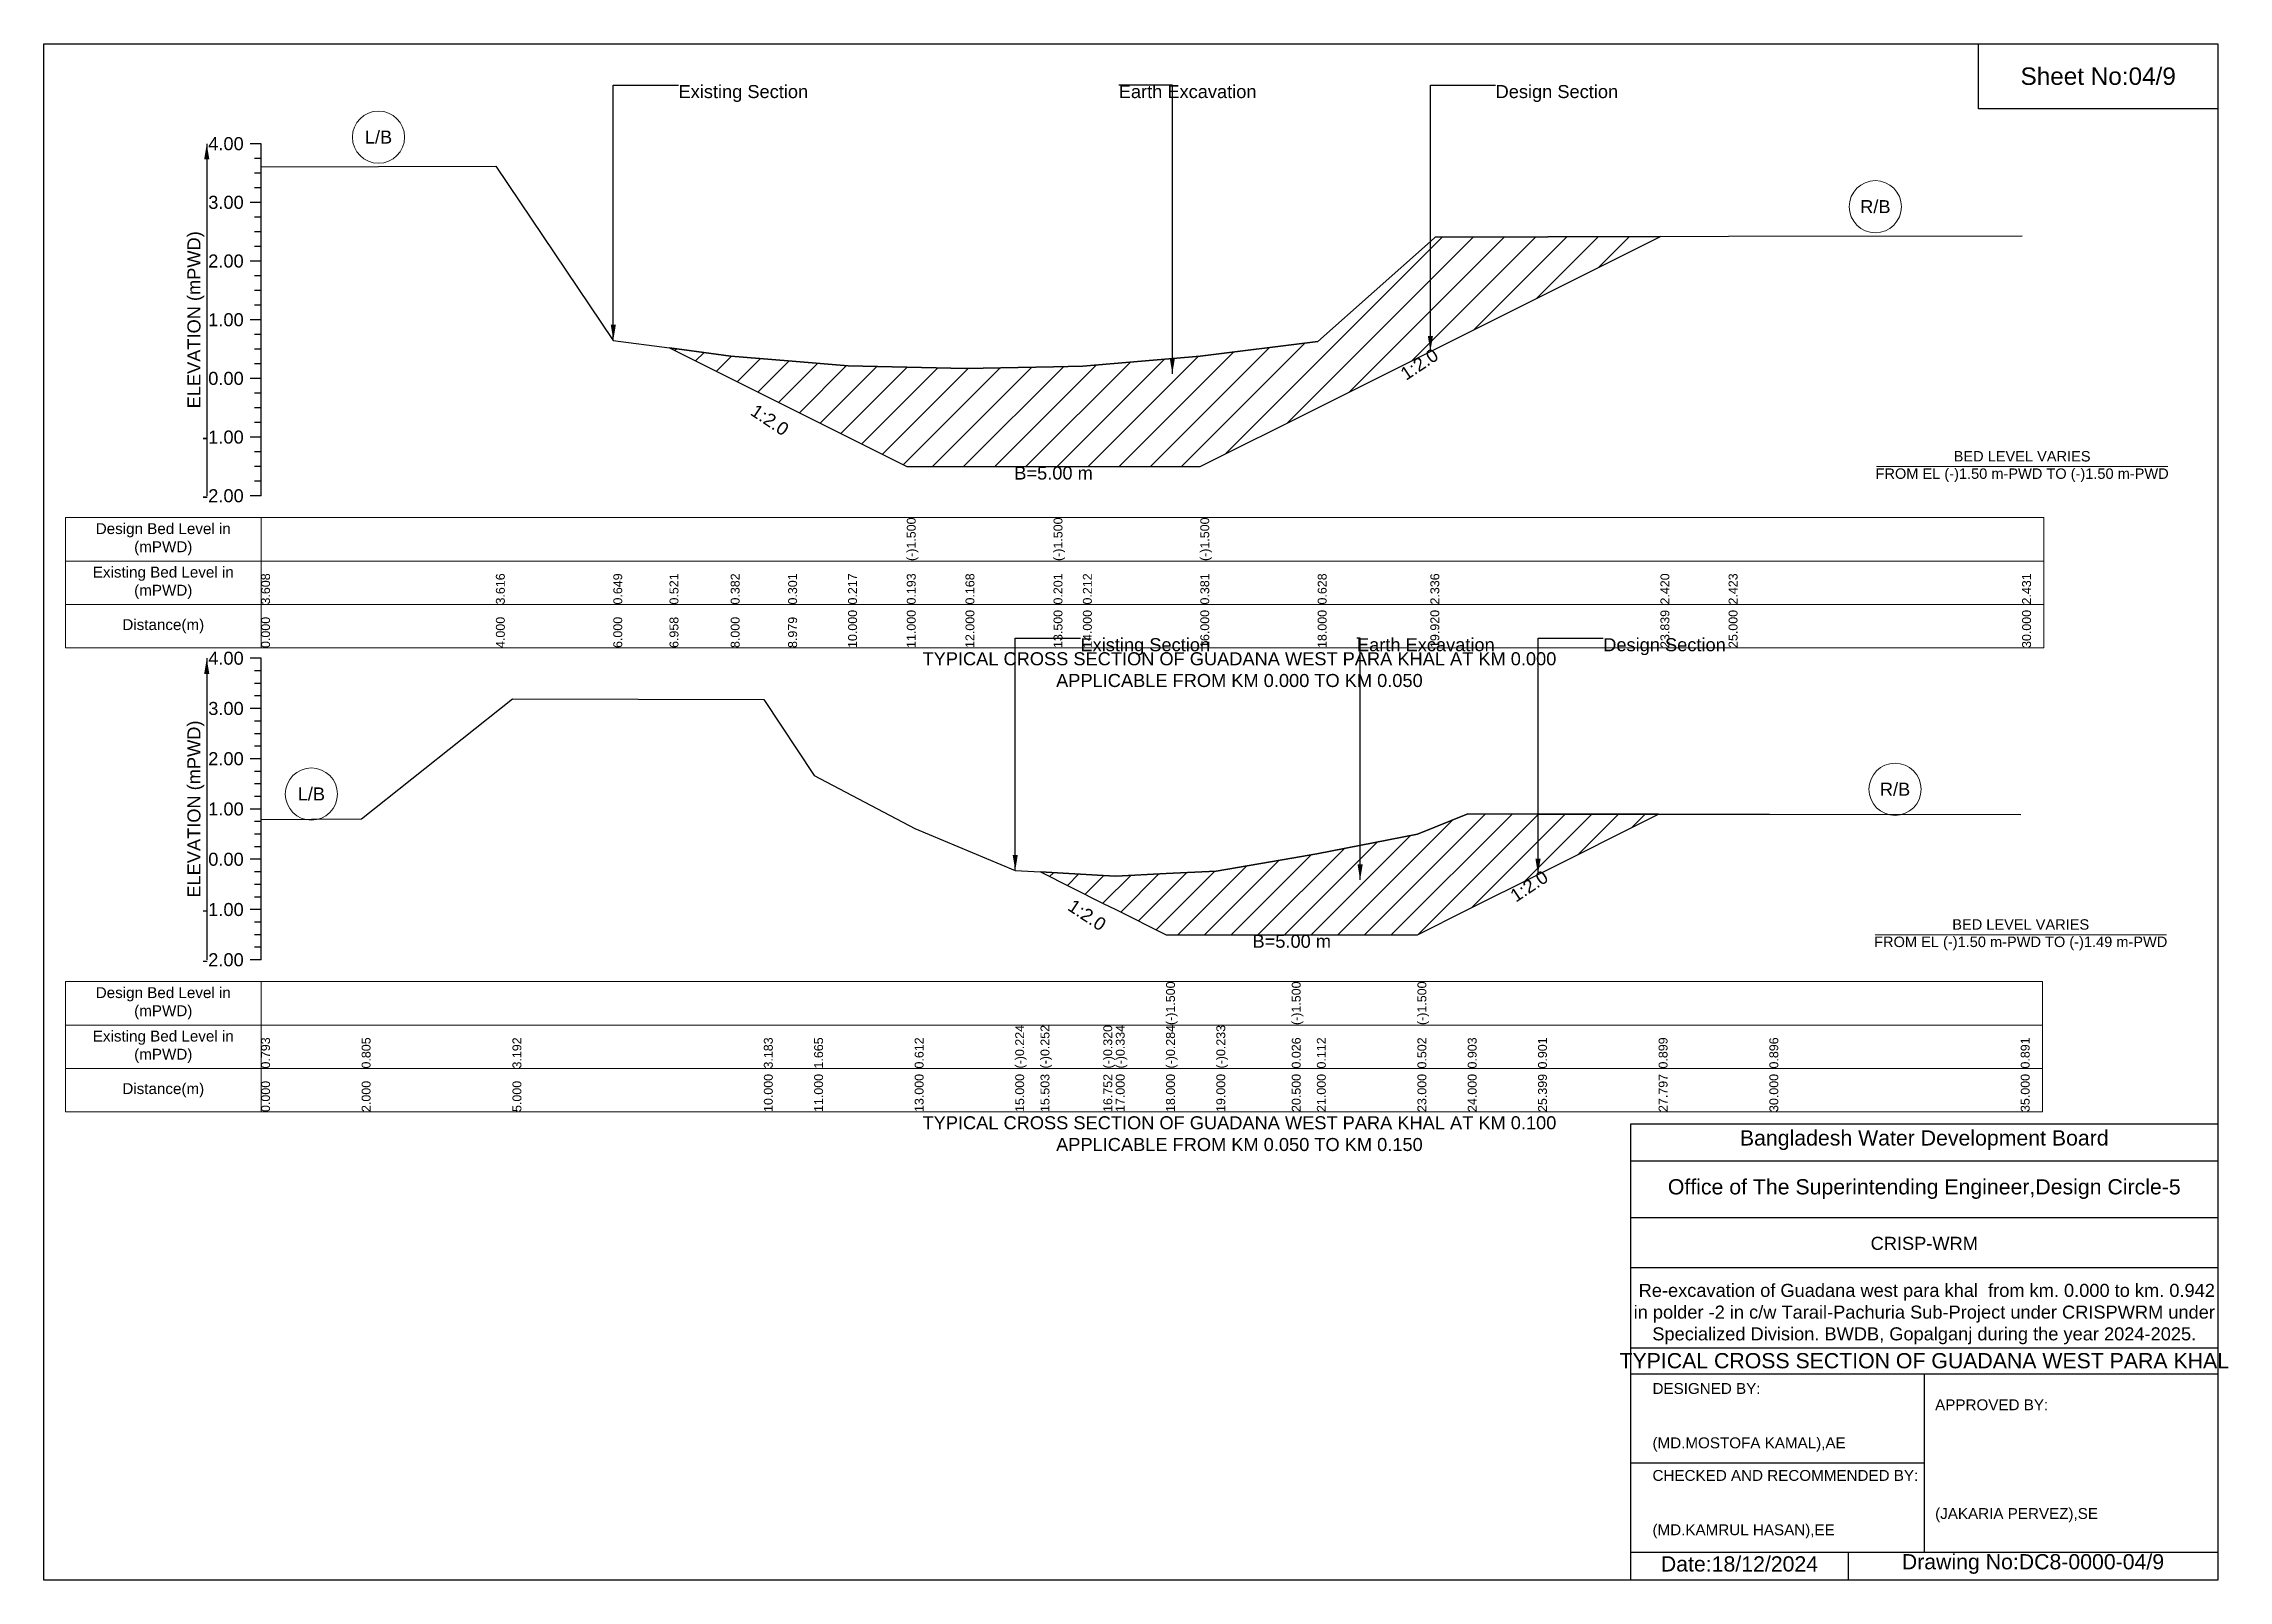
# Model space of a CAD drawing. Header units: inches. Extents: x 91000 to 188000, y -5656 to 0.
# Drawn here: x 130000 to 138039, y -5656 to 0 of the extents above; entities that cross this region are included whole.
import ezdxf

# ---------------------------------------------------------------- set-up
doc = ezdxf.new("R2010")
doc.units = ezdxf.units.IN
doc.header["$LTSCALE"] = 7
doc.header["$MEASUREMENT"] = 0
for name, color, linetype, lineweight in [('Cross section Data Border', 7, 'Continuous', 9), ('Cross Section Labels', 7, 'Continuous', 9), ('Existing_Bed_Level for Xsection', 7, 'Continuous', 25)]:
    doc.layers.add(name, color=color, linetype=linetype, lineweight=lineweight)
doc.styles.get("Standard").update_dxf_attribs({"font": 'arial.ttf'})
doc.dimstyles.get("Standard").update_dxf_attribs({"dimtxt": 0.18, "dimasz": 0.18, "dimexe": 0.18, "dimexo": 0.0625, "dimgap": 0.09, "dimtad": 0, "dimtih": 1, "dimtoh": 1, "dimdec": 4, "dimzin": 0, "dimdsep": 46, "dimtxsty": 'Standard', "dimcen": 0.09, "dimadec": 0, "dimazin": 0, "dimtfac": 1, "dimtdec": 4, "dimtofl": 0, "dimtmove": 0, "dimatfit": 3, "dimfxl": 1, "dimtolj": 1, "dimtzin": 0, "dimarcsym": 0})

msp = doc.modelspace()

# ---------------------------------------------------------------- texts
at = {"attachment_point": 5}
for s, insert, char_height in [('Sheet No:04/9', (137560, -120), 64), ('Bangladesh Water Development Board', (136920, -4036), 56), ('Office of The Superintending Engineer,Design Circle-5', (136920, -4216), 56)]:
    msp.add_mtext(s, dxfattribs=dict(at, insert=insert, char_height=char_height))
for s, insert, char_height, width, attachment_point in [('CRISP-WRM', (136920, -4416), 48, 2240, 5), (' Re-excavation of Guadana west para khal  from km. 0.000 to km. 0.942 in polder -2 in c/w Tarail-Pachuria Sub-Project under CRISPWRM under Specialized Division. BWDB, Gopalganj during the year 2024-2025.', (136920, -4676), 48, 2160, 5), ('TYPICAL CROSS SECTION OF GUADANA WEST PARA KHAL', (136920, -4848), 56, 2240, 5), ('DESIGNED BY:^J^J^J(MD.MOSTOFA KAMAL),AE', (135920, -5056), 40, 1120, 4), ('APPROVED BY:^J^J^J^J^J^J(JAKARIA PERVEZ),SE', (136960, -5216), 40, 1120, 4), ('CHECKED AND RECOMMENDED BY:^J^J^J(MD.KAMRUL HASAN),EE', (135920, -5376), 40, 1120, 4), ('Date:18/12/2024', (136240, -5596), 56, 1120, 5), ('Drawing No:DC8-0000-04/9', (137320, -5596), 56, 1760, 5)]:
    msp.add_mtext(s, dxfattribs=dict(insert=insert, char_height=char_height, width=width, attachment_point=attachment_point))
at = {"layer": 'Cross section Data Border', "char_height": 40, "width": 640, "attachment_point": 5}
for s, insert in [('Design Bed Level in (mPWD)', (130440, -1824.3)), ('Existing Bed Level in (mPWD)', (130440, -1984.3)), ('Distance(m)', (130440, -2144.3)), ('Design Bed Level in (mPWD)', (130440, -3532.2)), ('Existing Bed Level in (mPWD)', (130440, -3692.2)), ('Distance(m)', (130440, -3852.2))]:
    msp.add_mtext(s, dxfattribs=dict(at, insert=insert))
at = {"layer": 'Cross Section Labels'}
for s, insert, char_height, attachment_point in [('Existing Section', (132336, -152.3), 48, 1), ('Earth Excavation', (133956, -152.3), 48, 1), ('Design Section', (135342.6, -152.3), 48, 1), ('L/B', (131232, -344.1), 48, 5), ('R/B', (136740, -600.1), 48, 5), ('BED LEVEL VARIES ^JFROM EL (-)1.50 m-PWD TO (-)1.50 m-PWD', (137280, -1556.3), 38.4, 5), ('B=5.00 m', (133716, -1556.3), 48, 2), ('TYPICAL CROSS SECTION OF GUADANA WEST PARA KHAL AT KM 0.000^JAPPLICABLE FROM KM 0.000 TO KM 0.050', (134400, -2304.3), 48, 5), ('Existing Section', (133815, -2188.2), 48, 1), ('Earth Excavation', (134832.5, -2188.2), 48, 1), ('Design Section', (135738.7, -2188.2), 48, 1), ('R/B', (136812.5, -2744.4), 48, 5), ('L/B', (130985, -2761.9), 48, 5), ('B=5.00 m', (134592.5, -3279.7), 48, 2), ('BED LEVEL VARIES ^JFROM EL (-)1.50 m-PWD TO (-)1.49 m-PWD', (137275, -3279.7), 38.4, 5), ('TYPICAL CROSS SECTION OF GUADANA WEST PARA KHAL AT KM 0.100^JAPPLICABLE FROM KM 0.050 TO KM 0.150', (134400, -4012.2), 48, 5)]:
    msp.add_mtext(s, dxfattribs=dict(at, insert=insert, char_height=char_height, attachment_point=attachment_point))
at = {"layer": 'Cross Section Labels', "char_height": 48, "attachment_point": 2}
for insert, rotation in [((135048.6, -1160), 33.69007), ((132685.4, -1365), 326.30993), ((135452.5, -3081), 33.69007), ((133852.8, -3187.4), 326.30993)]:
    msp.add_mtext('1:2.0', dxfattribs=dict(at, insert=insert, rotation=rotation))
at = {"layer": 'Existing_Bed_Level for Xsection', "char_height": 48, "attachment_point": 6}
for s, insert in [('4.00', (130736, -368.3)), ('3.00', (130736, -584.3)), ('2.00', (130736, -800.3)), ('1.00', (130736, -1016.3)), ('0.00', (130736, -1232.3)), ('-1.00', (130736, -1448.3)), ('-2.00', (130736, -1664.3)), ('4.00', (130736, -2262.2)), ('3.00', (130736, -2447.2)), ('2.00', (130736, -2632.2)), ('1.00', (130736, -2817.2)), ('0.00', (130736, -3002.2)), ('-1.00', (130736, -3187.2)), ('-2.00', (130736, -3372.2))]:
    msp.add_mtext(s, dxfattribs=dict(at, insert=insert))
at = {"layer": 'Existing_Bed_Level for Xsection', "rotation": 90}
for s, insert, char_height, attachment_point in [('ELEVATION (mPWD)', (130560, -1016.3), 48, 5), ('(-)1.500', (133176, -1904.3), 32.8, 1), ('(-)1.500', (133716, -1904.3), 32.8, 1), ('(-)1.500', (134256, -1904.3), 32.8, 1), ('3.608', (130800, -2064.3), 32.8, 1), ('3.616', (131664, -2064.3), 32.8, 1), ('0.649', (132096, -2064.3), 32.8, 1), ('0.521', (132302.9, -2064.3), 32.8, 1), ('0.382', (132528, -2064.3), 32.8, 1), ('0.301', (132739.4, -2064.3), 32.8, 1), ('0.217', (132960, -2064.3), 32.8, 1), ('0.193', (133176, -2064.3), 32.8, 1), ('0.168', (133392, -2064.3), 32.8, 1), ('0.201', (133716, -2064.3), 32.8, 1), ('0.212', (133824, -2064.3), 32.8, 1), ('0.381', (134256, -2064.3), 32.8, 1), ('0.628', (134688, -2064.3), 32.8, 1), ('2.336', (135102.6, -2064.3), 32.8, 1), ('2.420', (135949.2, -2064.3), 32.8, 1), ('2.423', (136200, -2064.3), 32.8, 1), ('2.431', (137280, -2064.3), 32.8, 1), ('10.000', (132960, -2224.3), 32.8, 1), ('11.000', (133176, -2224.3), 32.8, 1), ('12.000', (133392, -2224.3), 32.8, 1), ('13.500', (133716, -2224.3), 32.8, 1), ('14.000', (133824, -2224.3), 32.8, 1), ('16.000', (134256, -2224.3), 32.8, 1), ('18.000', (134688, -2224.3), 32.8, 1), ('19.920', (135102.6, -2224.3), 32.8, 1), ('23.839', (135949.2, -2224.3), 32.8, 1), ('25.000', (136200, -2224.3), 32.8, 1), ('30.000', (137280, -2224.3), 32.8, 1), ('0.000', (130800, -2224.3), 32.8, 1), ('4.000', (131664, -2224.3), 32.8, 1), ('6.000', (132096, -2224.3), 32.8, 1), ('6.958', (132302.9, -2224.3), 32.8, 1), ('8.000', (132528, -2224.3), 32.8, 1), ('8.979', (132739.4, -2224.3), 32.8, 1), ('ELEVATION (mPWD)', (130560, -2817.2), 48, 5), ('(-)1.500', (134130, -3612.2), 32.8, 1), ('(-)1.500', (134592.5, -3612.2), 32.8, 1), ('(-)1.500', (135055, -3612.2), 32.8, 1), ('(-)0.224', (133575, -3772.2), 32.8, 1), ('(-)0.252', (133668.1, -3772.2), 32.8, 1), ('(-)0.320', (133899.1, -3772.2), 32.8, 1), ('(-)0.334', (133945, -3772.2), 32.8, 1), ('(-)0.284', (134130, -3772.2), 32.8, 1), ('(-)0.233', (134315, -3772.2), 32.8, 1), ('0.793', (130800, -3772.2), 32.8, 1), ('0.805', (131170, -3772.2), 32.8, 1), ('3.192', (131725, -3772.2), 32.8, 1), ('3.183', (132650, -3772.2), 32.8, 1), ('1.665', (132835, -3772.2), 32.8, 1), ('0.612', (133205, -3772.2), 32.8, 1), ('0.026', (134592.5, -3772.2), 32.8, 1), ('0.112', (134685, -3772.2), 32.8, 1), ('0.502', (135055, -3772.2), 32.8, 1), ('0.903', (135240, -3772.2), 32.8, 1), ('0.901', (135498.7, -3772.2), 32.8, 1), ('0.899', (135942.5, -3772.2), 32.8, 1), ('0.896', (136350, -3772.2), 32.8, 1), ('0.891', (137275, -3772.2), 32.8, 1), ('0.000', (130800, -3932.2), 32.8, 1), ('2.000', (131170, -3932.2), 32.8, 1), ('5.000', (131725, -3932.2), 32.8, 1), ('10.000', (132650, -3932.2), 32.8, 1), ('11.000', (132835, -3932.2), 32.8, 1), ('13.000', (133205, -3932.2), 32.8, 1), ('15.000', (133575, -3932.2), 32.8, 1), ('15.503', (133668.1, -3932.2), 32.8, 1), ('16.752', (133899.1, -3932.2), 32.8, 1), ('17.000', (133945, -3932.2), 32.8, 1), ('18.000', (134130, -3932.2), 32.8, 1), ('19.000', (134315, -3932.2), 32.8, 1), ('20.500', (134592.5, -3932.2), 32.8, 1), ('21.000', (134685, -3932.2), 32.8, 1), ('23.000', (135055, -3932.2), 32.8, 1), ('24.000', (135240, -3932.2), 32.8, 1), ('25.399', (135498.7, -3932.2), 32.8, 1), ('27.797', (135942.5, -3932.2), 32.8, 1), ('30.000', (136350, -3932.2), 32.8, 1), ('35.000', (137275, -3932.2), 32.8, 1)]:
    msp.add_mtext(s, dxfattribs=dict(at, insert=insert, char_height=char_height, attachment_point=attachment_point))

# ---------------------------------------------------------------- hatches: boundary and pattern name
at = {"layer": 'Existing_Bed_Level for Xsection'}
h = msp.add_hatch(dxfattribs=at)
h.set_pattern_fill('ANSI31', color=256, scale=648, style=0)
h.paths.add_polyline_path([(132302.9, -1119.7), (132528, -1232.3), (132739.4, -1338), (132960, -1448.3), (133176, -1556.3), (133392, -1556.3), (133716, -1556.3), (133824, -1556.3), (134256, -1556.3), (134688, -1340.3), (135102.6, -1133), (135120, -1124.3), (135949.2, -709.7), (135120, -712.2), (135102.6, -727.6), (134688, -1096.6), (134256, -1150), (133824, -1186.5), (133716, -1188.9), (133392, -1196), (133176, -1190.7), (132960, -1185.4), (132739.4, -1167.2), (132528, -1149.8)])
h = msp.add_hatch(dxfattribs=at)
h.set_pattern_fill('ANSI31', color=256, scale=555, style=0)
h.paths.add_polyline_path([(133668.1, -3048.8), (133899.1, -3164.2), (133945, -3187.2), (134130, -3279.7), (134315, -3279.7), (134592.5, -3279.7), (134685, -3279.7), (135055, -3279.7), (135240, -3187.2), (135498.7, -3057.8), (135942.5, -2836), (135498.7, -2835.5), (135240, -2835.2), (135055, -2909.3), (134685, -2981.5), (134592.5, -2997.4), (134315, -3045.3), (134130, -3054.7), (133945, -3064), (133899.1, -3061.5)])

# ---------------------------------------------------------------- linework, layer by layer
for points in [[(130000, 0), (138000, 0), (138000, -5656), (130000, -5656)], [(137120, 0), (138000, 0), (138000, -240), (137120, -240)]]:
    msp.add_lwpolyline(points, close=True)
for points in [[(135840, -5656), (135840, -3976), (138000, -3976)], [(135840, -4112), (138000, -4112)], [(135840, -4320), (138000, -4320)], [(135840, -4504), (138000, -4504)], [(135840, -4800), (138000, -4800)], [(135840, -4896), (138000, -4896)], [(136920, -4896), (136920, -5552)], [(135840, -5224), (136920, -5224)], [(135840, -5552), (138000, -5552)], [(136640, -5552), (136640, -5656)]]:
    msp.add_lwpolyline(points)
at = {"layer": 'Cross section Data Border'}
for points in [[(130080, -1744.3), (137360, -1744.3), (137360, -2224.3), (130080, -2224.3)], [(130080, -3452.2), (137355, -3452.2), (137355, -3932.2), (130080, -3932.2)]]:
    msp.add_lwpolyline(points, close=True, dxfattribs=at)
for points in [[(130800, -1744.3), (130800, -2224.3)], [(130080, -1904.3), (137360, -1904.3)], [(130080, -2064.3), (137360, -2064.3)], [(130800, -3452.2), (130800, -3932.2)], [(130080, -3612.2), (137355, -3612.2)], [(130080, -3772.2), (137355, -3772.2)]]:
    msp.add_lwpolyline(points, dxfattribs=at)
at = {"layer": 'Cross Section Labels'}
for points in [[(136744.2, -1556.3), (137815.8, -1556.3)], [(136739.2, -3279.7), (137810.8, -3279.7)]]:
    msp.add_lwpolyline(points, dxfattribs=at)
for centre in [(131232, -344.1), (136740, -600.1), (136812.5, -2744.4), (130985, -2761.9)]:
    msp.add_circle(centre, 96, dxfattribs=at)
at = {"layer": 'Existing_Bed_Level for Xsection'}
for points in [[(130800, -368.3), (130760, -368.3)], [(130800, -1664.3), (130800, -1448.3), (130800, -1232.3), (130800, -1016.3), (130800, -800.3), (130800, -584.3), (130800, -368.3)], [(130800, -422.3), (130776, -422.3)], [(130800, -476.3), (130776, -476.3)], [(130800, -453), (131664, -451.2), (132096, -1092.1), (132302.9, -1119.7), (132528, -1149.8), (132739.4, -1167.2), (132960, -1185.4), (133176, -1190.7), (133176, -1190.7), (133392, -1196), (133716, -1188.9), (133716, -1188.9), (133824, -1186.5), (134256, -1150), (134256, -1150), (134688, -1096.6), (135102.6, -727.6), (135120, -712.2), (135949.2, -709.7), (136200, -708.9), (137280, -707.2)], [(130800, -530.3), (130776, -530.3)], [(130800, -584.3), (130760, -584.3)], [(130800, -638.3), (130776, -638.3)], [(130800, -692.3), (130776, -692.3)], [(130800, -800.3), (130760, -800.3)], [(130800, -746.3), (130776, -746.3)], [(130800, -854.3), (130776, -854.3)], [(130800, -908.3), (130776, -908.3)], [(130800, -962.3), (130776, -962.3)], [(130800, -1016.3), (130760, -1016.3)], [(130800, -1070.3), (130776, -1070.3)], [(130800, -1124.3), (130776, -1124.3)], [(130800, -1178.3), (130776, -1178.3)], [(130800, -1232.3), (130760, -1232.3)], [(130800, -1286.3), (130776, -1286.3)], [(130800, -1340.3), (130776, -1340.3)], [(130800, -1394.3), (130776, -1394.3)], [(130800, -1448.3), (130760, -1448.3)], [(130800, -1502.3), (130776, -1502.3)], [(130800, -1556.3), (130776, -1556.3)], [(130800, -1664.3), (130760, -1664.3)], [(130800, -1610.3), (130776, -1610.3)], [(130800, -2262.2), (130760, -2262.2)], [(130800, -2308.5), (130776, -2308.5)], [(130800, -3372.2), (130800, -3187.2), (130800, -3002.2), (130800, -2817.2), (130800, -2632.2), (130800, -2447.2), (130800, -2262.2)], [(130800, -2354.7), (130776, -2354.7)], [(130800, -2401), (130776, -2401)], [(130800, -2447.2), (130760, -2447.2)], [(130800, -2855.5), (131170, -2853.3), (131725, -2411.7), (132650, -2413.4), (132835, -2694.2), (133205, -2889), (133575, -3043.7), (133668.1, -3048.8), (133899.1, -3061.5), (133945, -3064), (134130, -3054.7), (134130, -3054.7), (134315, -3045.3), (134592.5, -2997.4), (134592.5, -2997.4), (134685, -2981.5), (135055, -2909.3), (135055, -2909.3), (135240, -2835.2), (135498.7, -2835.5), (135942.5, -2836), (136350, -2836.4), (137275, -2837.4)], [(130800, -2493.5), (130776, -2493.5)], [(130800, -2539.7), (130776, -2539.7)], [(130800, -2632.2), (130760, -2632.2)], [(130800, -2586), (130776, -2586)], [(130800, -2678.5), (130776, -2678.5)], [(130800, -2724.7), (130776, -2724.7)], [(130800, -2771), (130776, -2771)], [(130800, -2817.2), (130760, -2817.2)], [(130800, -2863.5), (130776, -2863.5)], [(130800, -2909.7), (130776, -2909.7)], [(130800, -2956), (130776, -2956)], [(130800, -3002.2), (130760, -3002.2)], [(130800, -3048.5), (130776, -3048.5)], [(130800, -3094.7), (130776, -3094.7)], [(130800, -3187.2), (130760, -3187.2)], [(130800, -3141), (130776, -3141)], [(130800, -3233.5), (130776, -3233.5)], [(130800, -3279.7), (130776, -3279.7)], [(130800, -3372.2), (130760, -3372.2)], [(130800, -3326), (130776, -3326)]]:
    msp.add_lwpolyline(points, dxfattribs=at)
for points in [[(132302.9, -1119.7), (132528, -1232.3), (132739.4, -1338), (132960, -1448.3), (133176, -1556.3), (133176, -1556.3), (133392, -1556.3), (133716, -1556.3), (133716, -1556.3), (133824, -1556.3), (134256, -1556.3), (134256, -1556.3), (134688, -1340.3), (135102.6, -1133), (135120, -1124.3), (135949.2, -709.7), (135120, -712.2), (135102.6, -727.6), (134688, -1096.6), (134256, -1150), (134256, -1150), (133824, -1186.5), (133716, -1188.9), (133716, -1188.9), (133392, -1196), (133176, -1190.7), (133176, -1190.7), (132960, -1185.4), (132739.4, -1167.2), (132528, -1149.8)], [(133668.1, -3048.8), (133899.1, -3164.2), (133945, -3187.2), (134130, -3279.7), (134130, -3279.7), (134315, -3279.7), (134592.5, -3279.7), (134592.5, -3279.7), (134685, -3279.7), (135055, -3279.7), (135055, -3279.7), (135240, -3187.2), (135498.7, -3057.8), (135942.5, -2836), (135942.5, -2836), (135942.5, -2836), (135498.7, -2835.5), (135240, -2835.2), (135055, -2909.3), (135055, -2909.3), (134685, -2981.5), (134592.5, -2997.4), (134592.5, -2997.4), (134315, -3045.3), (134130, -3054.7), (134130, -3054.7), (133945, -3064), (133899.1, -3061.5)]]:
    msp.add_lwpolyline(points, close=True, dxfattribs=at)

msp.set_redraw_order([(e.dxf.handle, doc.entitydb.next_handle()) for e in msp.query("TEXT MTEXT ATTDEF DIMENSION ARC_DIMENSION")])  # texts and dimensions are drawn at this point

# ---------------------------------------------------------------- leaders
at = {"layer": 'Cross Section Labels', "annotation_type": 0, "has_hookline": 1, "hookline_direction": 0}
for points, text_width in [([(132096, -1092.1), (132096, -152.3), (132335.9, -152.3)], 467.2), ([(134153.1, -1215), (134153.1, -152.3), (133955.9, -152.3)], 497), ([(135102.6, -1133), (135102.6, -152.3), (135342.5, -152.3)], 441.2), ([(133575, -3043.7), (133575, -2188.2), (133814.9, -2188.2)], 467.2), ([(134844.1, -3078.2), (134844.1, -2188.2), (134832.4, -2188.2)], 497), ([(135498.7, -3057.8), (135498.7, -2188.2), (135738.6, -2188.2)], 441.2)]:
    msp.add_leader(points, dimstyle='Standard', override={"dimasz": 57.6}, dxfattribs=dict(at, text_width=text_width))
at = {"layer": 'Existing_Bed_Level for Xsection'}
for points in [[(130600, -368.3), (130600, -1664.3)], [(130600, -2262.2), (130600, -3372.2)]]:
    msp.add_leader(points, dimstyle='Standard', override={"dimasz": 57.6}, dxfattribs=at)

doc.saveas('drawing.dxf')
